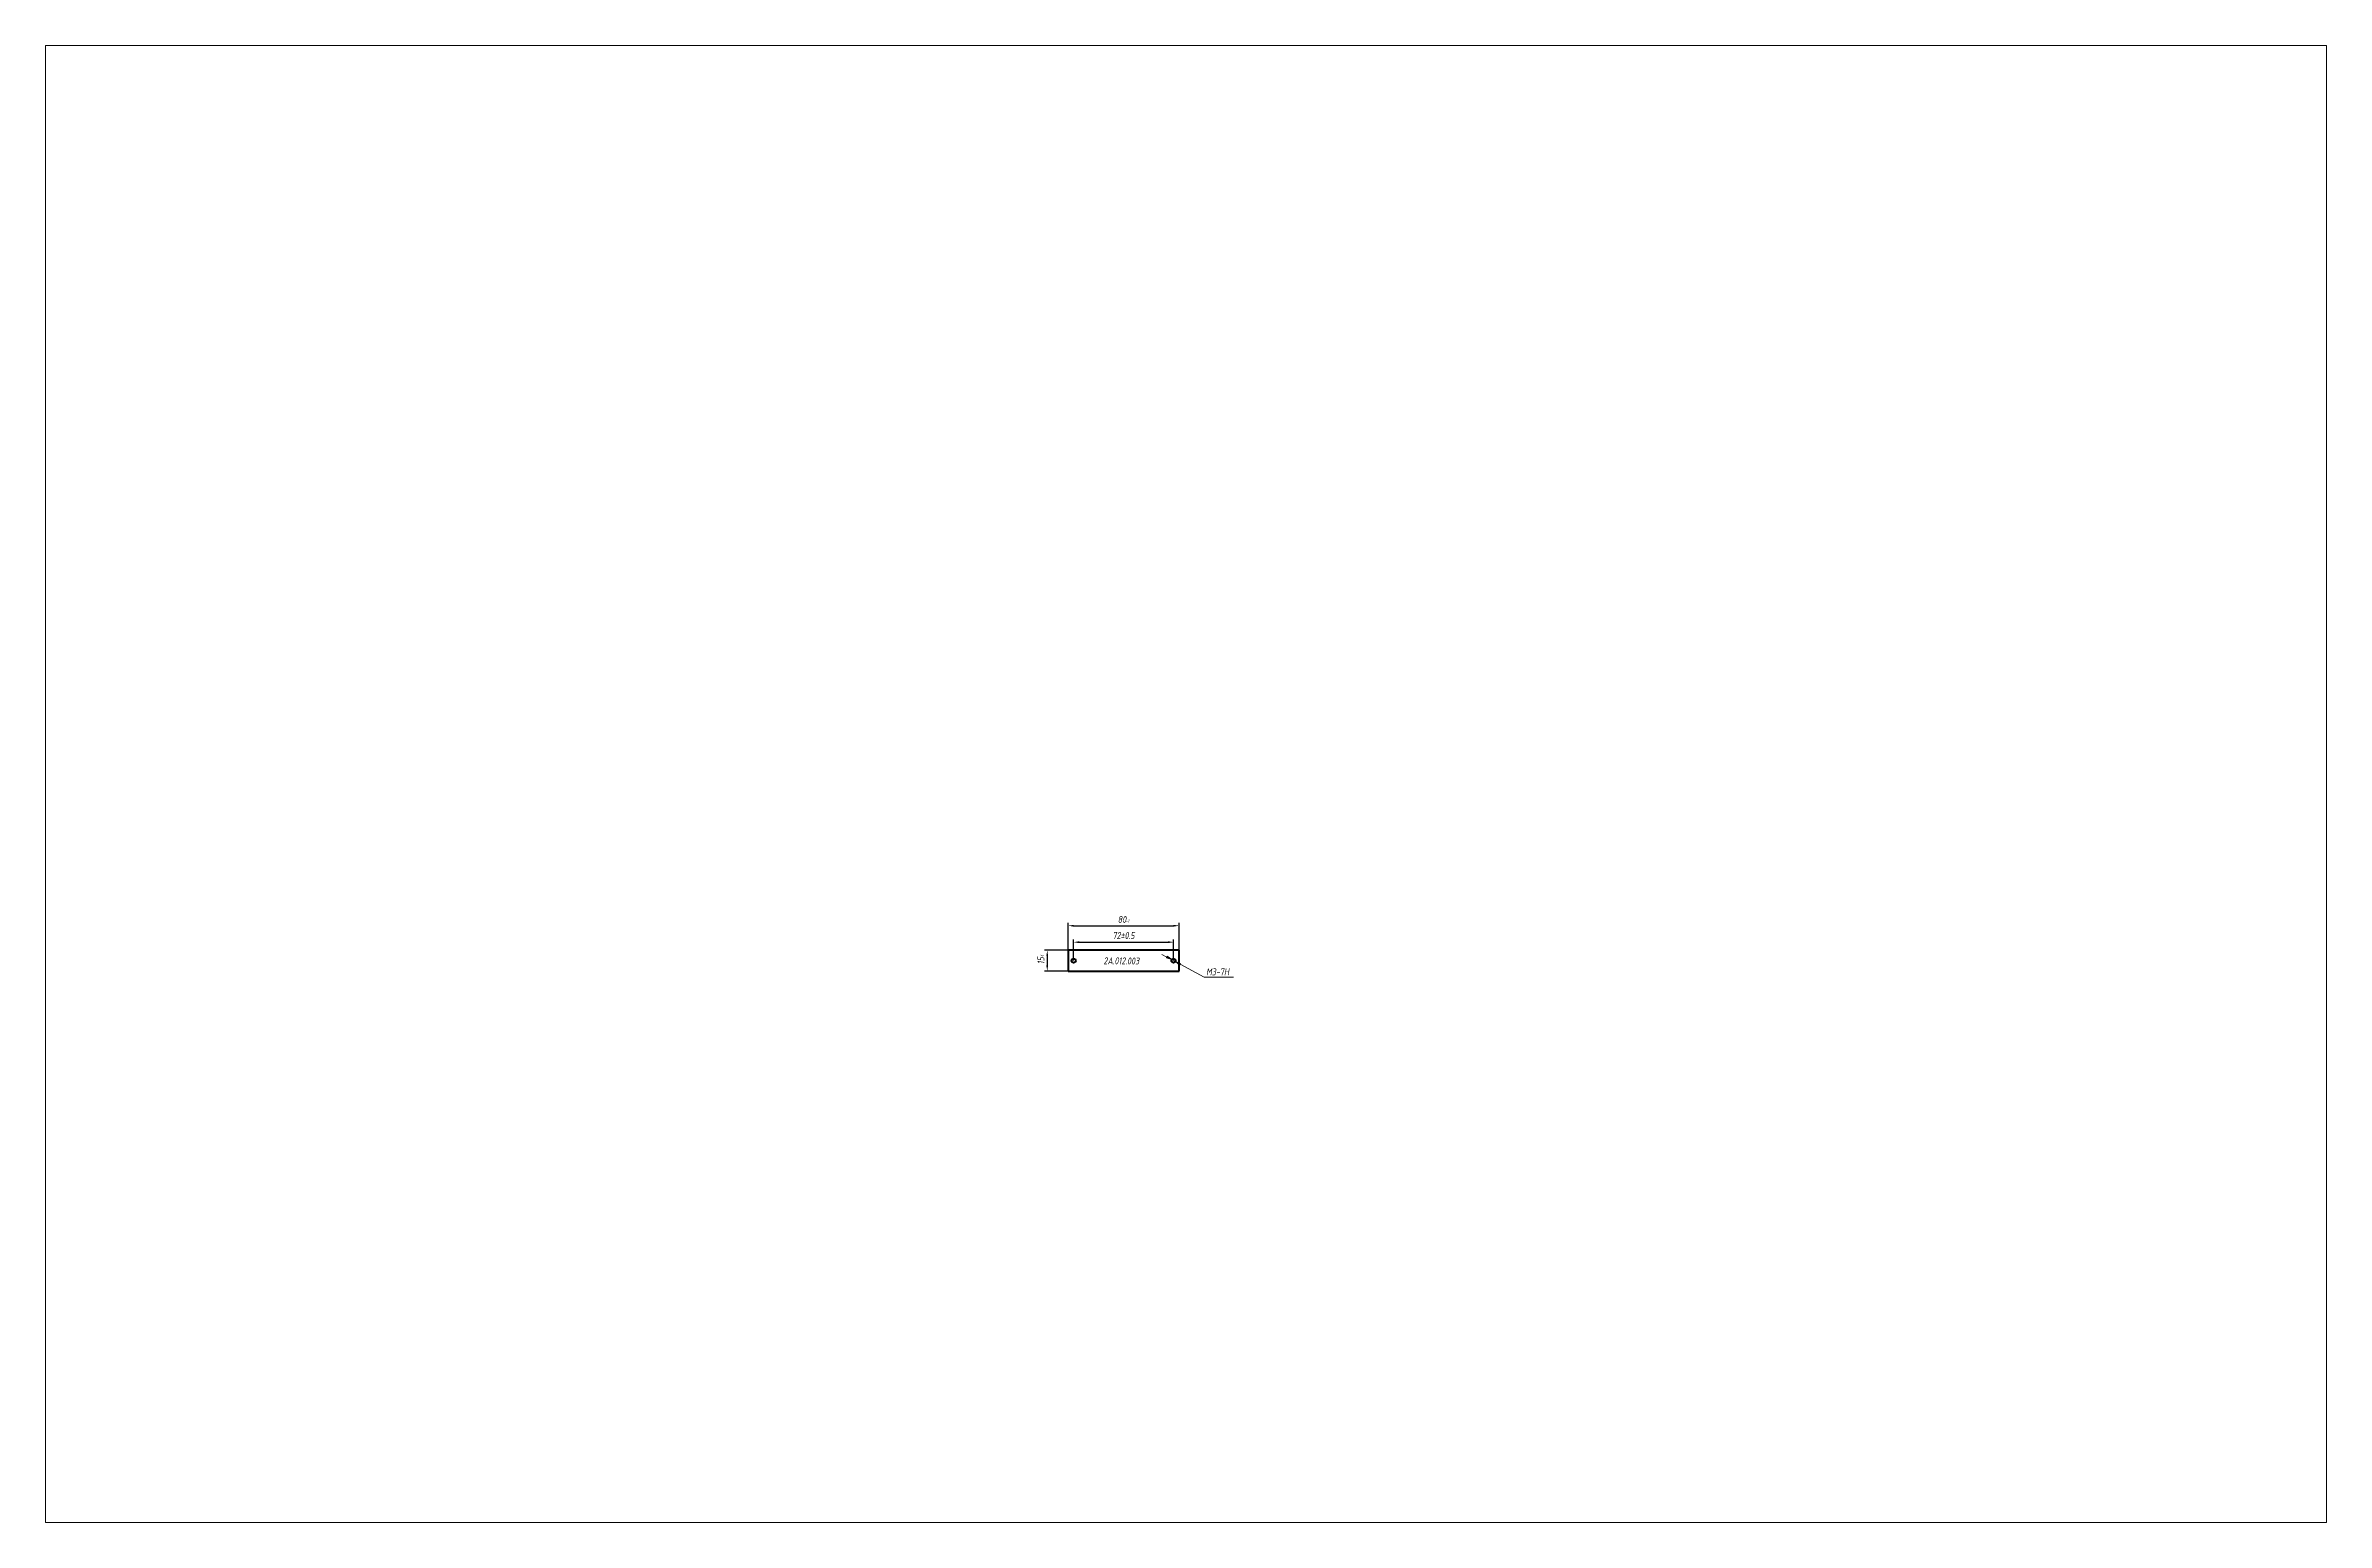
# Model space of a CAD drawing. Header units: millimetres. Extents: x 2336 to 4117, y 14795 to 41339.
# Drawn here: x 2472 to 4117, y 14795 to 15859 of the extents above; entities that cross this region are included whole.
import ezdxf

# ---------------------------------------------------------------- set-up
doc = ezdxf.new("R2010")
doc.units = ezdxf.units.MM
doc.layers.add('РАЗМЕРЫ', color=7, linetype='Continuous', lineweight=18)
doc.styles.get("Standard").update_dxf_attribs({"font": 'simplex.shx', "width": 0.7, "oblique": 10})
doc.dimstyles.new('STAND1', dxfattribs={"dimtxt": 5, "dimasz": 4, "dimexe": 2, "dimexo": 0, "dimgap": 2, "dimtad": 1, "dimdec": 0, "dimzin": 0, "dimdsep": 46, "dimtxsty": 'Standard', "dimcen": 0, "dimadec": 0, "dimazin": 0, "dimtfac": 1, "dimtdec": 0, "dimtmove": 0, "dimatfit": 3, "dimfxl": 3, "dimtolj": 1, "dimtzin": 0, "dimarcsym": 1})
doc.dimstyles.new('STAND2-1', dxfattribs={"dimtxt": 2.5, "dimasz": 2, "dimexe": 2, "dimexo": 0, "dimgap": 1, "dimtad": 1, "dimdec": 0, "dimzin": 0, "dimdsep": 46, "dimtxsty": 'Standard', "dimcen": 0, "dimadec": 0, "dimazin": 0, "dimtfac": 1, "dimtdec": 0, "dimtmove": 0, "dimatfit": 3, "dimfxl": 3, "dimtolj": 1, "dimtzin": 0, "dimarcsym": 1})

msp = doc.modelspace()

# ---------------------------------------------------------------- blocks, each defined once
blk = doc.blocks.new('*D5498')
at = {"layer": 'DEFPOINTS', "color": 0, "lineweight": 18}
for p in [(3289.2, 15224.9), (3209.2, 15207.2), (3289.2, 15207.2)]:
    blk.add_point(p, dxfattribs=at)
at = {"layer": 'РАЗМЕРЫ', "color": 0, "lineweight": -2}
for p, q in [((3209.2, 15207.2), (3209.2, 15226.9)), ((3213.2, 15224.9), (3285.2, 15224.9)), ((3289.2, 15207.2), (3289.2, 15226.9))]:
    blk.add_line(p, q, dxfattribs=at)
at = {"layer": 'РАЗМЕРЫ', "color": 0, "lineweight": 18}
for points in [[(3213.2, 15225.5), (3213.2, 15224.2), (3209.2, 15224.9)], [(3285.2, 15224.2), (3285.2, 15225.5), (3289.2, 15224.9)]]:
    blk.add_solid(points, dxfattribs=at)
at = {"layer": 'РАЗМЕРЫ', "color": 0, "lineweight": 18, "insert": (3248.1, 15229.4), "char_height": 5, "attachment_point": 5}
blk.add_mtext('\\A1;80', dxfattribs=at)
blk = doc.blocks.new('*D5499')
at = {"layer": 'DEFPOINTS', "color": 0, "lineweight": 18}
for p in [(3209.2, 15207.2), (3194.2, 15192.2), (3209.2, 15192.2)]:
    blk.add_point(p, dxfattribs=at)
at = {"layer": 'РАЗМЕРЫ', "color": 0, "lineweight": -2}
for p, q in [((3209.2, 15207.2), (3192.2, 15207.2)), ((3194.2, 15203.2), (3194.2, 15196.2)), ((3209.2, 15192.2), (3192.2, 15192.2))]:
    blk.add_line(p, q, dxfattribs=at)
at = {"layer": 'РАЗМЕРЫ', "color": 0, "lineweight": 18}
for points in [[(3194.8, 15203.2), (3193.5, 15203.2), (3194.2, 15207.2)], [(3193.5, 15196.2), (3194.8, 15196.2), (3194.2, 15192.2)]]:
    blk.add_solid(points, dxfattribs=at)
at = {"layer": 'РАЗМЕРЫ', "color": 0, "lineweight": 18, "insert": (3189.6, 15199.7), "char_height": 5, "attachment_point": 5, "rotation": 90}
blk.add_mtext('\\A1;15', dxfattribs=at)
blk = doc.blocks.new('*D5500')
at = {"layer": 'DEFPOINTS', "color": 0, "lineweight": 18}
for p in [(3285.2, 15213), (3213.2, 15199.7), (3285.2, 15199.7)]:
    blk.add_point(p, dxfattribs=at)
at = {"layer": 'РАЗМЕРЫ', "color": 0, "lineweight": -2}
for p, q in [((3213.2, 15199.7), (3213.2, 15215)), ((3217.2, 15213), (3281.2, 15213)), ((3285.2, 15199.7), (3285.2, 15215))]:
    blk.add_line(p, q, dxfattribs=at)
at = {"layer": 'РАЗМЕРЫ', "color": 0, "lineweight": 18}
for points in [[(3217.2, 15213.7), (3217.2, 15212.3), (3213.2, 15213)], [(3281.2, 15212.3), (3281.2, 15213.7), (3285.2, 15213)]]:
    blk.add_solid(points, dxfattribs=at)
at = {"layer": 'РАЗМЕРЫ', "color": 0, "lineweight": 18, "insert": (3249.2, 15217.8), "char_height": 5, "attachment_point": 5}
blk.add_mtext('\\A1;72±0.5', dxfattribs=at)
blk = doc.blocks.new('*D5501')
at = {"layer": 'DEFPOINTS', "color": 0, "lineweight": 18}
for p in [(3224.7, 15462.5), (3204.7, 15454.2), (3224.7, 15338.1)]:
    blk.add_point(p, dxfattribs=at)
at = {"layer": 'РАЗМЕРЫ', "color": 0, "lineweight": 18, "insert": (3252, 15228.2), "char_height": 2.5, "attachment_point": 5}
blk.add_mtext('\\A1;-1', dxfattribs=at)
blk = doc.blocks.new('*D5502')
at = {"layer": 'DEFPOINTS', "color": 0, "lineweight": 18}
for p in [(3030.7, 15246), (3155.1, 15246), (3039, 15226)]:
    blk.add_point(p, dxfattribs=at)
at = {"layer": 'РАЗМЕРЫ', "color": 0, "lineweight": 18, "insert": (3190.5, 15202.5), "char_height": 2.5, "attachment_point": 5, "rotation": 90}
blk.add_mtext('\\A1;-1', dxfattribs=at)
blk = doc.blocks.new('*D5503')
at = {"layer": 'РАЗМЕРЫ', "color": 0, "lineweight": 18, "insert": (3317, 15191.6), "char_height": 5, "attachment_point": 5, "rotation": 0.0357}
blk.add_mtext('\\A1;М3-7H', dxfattribs=at)
blk = doc.blocks.new('*D5504')
at = {"layer": 'РАЗМЕРЫ', "color": 0, "lineweight": 18, "insert": (3249, 15199.5), "char_height": 5, "attachment_point": 5, "rotation": 359.6202}
blk.add_mtext('\\A1;2А.012.003 \\S;', dxfattribs=at)

# ---------------------------------------------------------------- dimensions: what is measured, and where the dimension line sits
at = {"layer": 'РАЗМЕРЫ', "color": 0, "lineweight": 18}
dim = msp.add_linear_dim(base=(3224.69, 15338.12), p1=(3204.69, 15454.23), p2=(3224.69, 15462.49), text='-1', dimstyle='STAND2-1', override={"dimse1": 1, "dimse2": 1, "dimsd1": 1, "dimsd2": 1, "dimtmove": 2}, dxfattribs=at)
dim.commit()
dim.dimension.update_dxf_attribs({"geometry": '*D5501', "text_midpoint": (3251.96, 15228.19), "dimtype": 160})
dim = msp.add_linear_dim(base=(3155.11, 15245.97), p1=(3038.99, 15225.97), p2=(3030.74, 15245.97), angle=90, text='-1', dimstyle='STAND2-1', override={"dimse1": 1, "dimse2": 1, "dimsd1": 1, "dimsd2": 1, "dimtmove": 2}, dxfattribs=at)
dim.commit()
dim.dimension.update_dxf_attribs({"geometry": '*D5502', "text_midpoint": (3190.52, 15202.52), "dimtype": 160})
dim = msp.add_linear_dim(base=(3289.21, 15224.86), p1=(3209.21, 15207.18), p2=(3289.21, 15207.18), dimstyle='STAND1', dxfattribs=at)
dim.commit()
dim.dimension.update_dxf_attribs({"geometry": '*D5498', "text_midpoint": (3248.14, 15224.86), "dimtype": 160})
dim = msp.add_linear_dim(base=(3285.21, 15213.01), p1=(3213.21, 15199.68), p2=(3285.21, 15199.68), text='72±0.5', dimstyle='STAND1', dxfattribs=at)
dim.commit()
dim.dimension.update_dxf_attribs({"geometry": '*D5500', "text_midpoint": (3249.21, 15213.01), "dimtype": 160})
dim = msp.add_linear_dim(base=(3194.15, 15192.18), p1=(3209.21, 15207.18), p2=(3209.21, 15192.18), angle=90, dimstyle='STAND1', dxfattribs=at)
dim.commit()
dim.dimension.update_dxf_attribs({"geometry": '*D5499', "text_midpoint": (3194.15, 15199.68), "dimtype": 160})
for p1, p2, text, picture, middle in [((3212.37, 15194.91), (3215.37, 15194.89), '2А.012.003 \\S;', '*D5504', (3248.93, 15194.66)), ((3293.49, 15187), (3296.49, 15187), 'М3-7H', '*D5503', (3317.05, 15187.01))]:
    dim = msp.add_diameter_dim_2p(p1=p1, p2=p2, text=text, dimstyle='STAND1', override={"dimse1": 1, "dimsd1": 1, "dimsd2": 1}, dxfattribs=at)
    dim.commit()
    dim.dimension.update_dxf_attribs({"geometry": picture, "text_midpoint": middle, "dimtype": 163})

# ---------------------------------------------------------------- hatches: boundary and pattern name
at = {"layer": 'РАЗМЕРЫ', "lineweight": 18}
h = msp.add_hatch(color=0, dxfattribs=at)
h.dxf.hatch_style = 1
h.paths.add_polyline_path([(3289.21, 15196.88), (3289.73, 15196.48), (3290.36, 15197.65), (3289.21, 15198.05)])
h.paths.add_polyline_path([(3283.89, 15200.4), (3280.69, 15202.89), (3280.06, 15201.72)])
h.paths.add_polyline_path([(3286.53, 15198.97), (3289.21, 15196.88), (3289.21, 15198.05)])

# ---------------------------------------------------------------- linework, layer by layer
at = {"layer": 'РАЗМЕРЫ', "color": 0, "lineweight": 40}
for p, q in [((3209.21, 15207.18), (3209.21, 15192.18)), ((3289.21, 15207.18), (3209.21, 15207.18)), ((3289.21, 15192.18), (3289.21, 15207.18)), ((3209.21, 15192.18), (3289.21, 15192.18))]:
    msp.add_line(p, q, dxfattribs=at)
at = {"layer": 'РАЗМЕРЫ', "color": 0, "lineweight": 18}
for p, q in [((3280.37, 15202.3), (3276.86, 15204.21)), ((3280.69, 15202.89), (3280.06, 15201.72)), ((3280.06, 15201.72), (3283.89, 15200.4)), ((3283.89, 15200.4), (3280.69, 15202.89)), ((3286.53, 15198.97), (3283.89, 15200.4)), ((3290.36, 15197.65), (3286.53, 15198.97)), ((3286.53, 15198.97), (3289.73, 15196.48)), ((3289.73, 15196.48), (3290.05, 15197.06)), ((3290.05, 15197.06), (3290.36, 15197.65)), ((3307.36, 15187.68), (3290.05, 15197.06)), ((3307.36, 15187.68), (3328.56, 15187.68))]:
    msp.add_line(p, q, dxfattribs=at)
msp.add_lwpolyline([(2471.91, 15859.49), (4116.53, 15859.49), (4116.53, 14794.63), (2471.91, 14794.63)], close=True, dxfattribs=at)
at = {"layer": 'РАЗМЕРЫ', "color": 0, "lineweight": 40}
for centre in [(3213.21, 15199.68), (3285.21, 15199.68)]:
    msp.add_circle(centre, 1.5, dxfattribs=at)

msp.set_redraw_order([(e.dxf.handle, doc.entitydb.next_handle()) for e in msp.query("TEXT MTEXT ATTDEF DIMENSION ARC_DIMENSION")])  # texts and dimensions are drawn at this point

doc.saveas('drawing.dxf')
